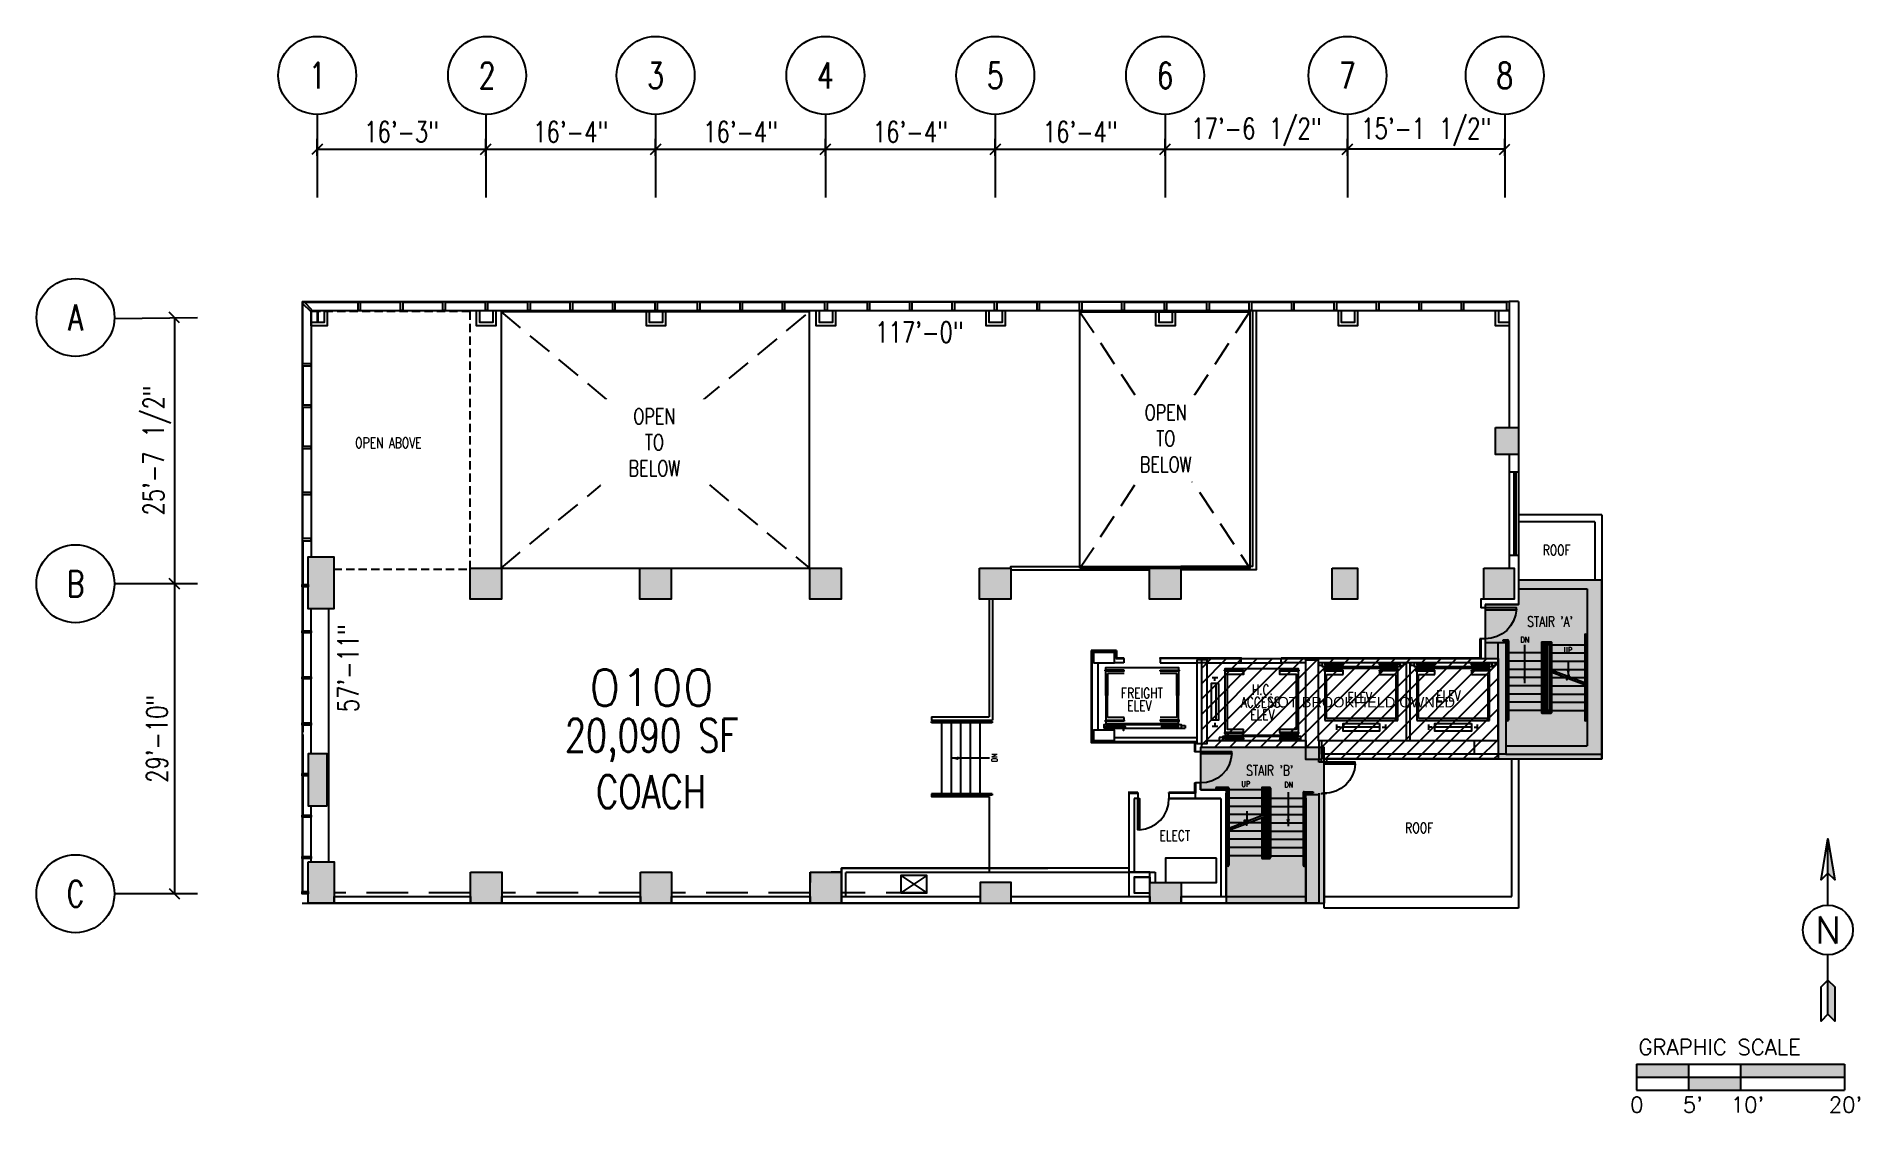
# Model space of a CAD drawing. Header units: inches. Extents: x -305 to 1799, y -245 to 997.
import ezdxf
from ezdxf.enums import TextEntityAlignment as Align

# ---------------------------------------------------------------- set-up
doc = ezdxf.new("R2010")
doc.units = ezdxf.units.IN
doc.header["$LTSCALE"] = 192
doc.header["$MEASUREMENT"] = 0
doc.linetypes.add('DASHED', pattern=[0.75, 0.5, -0.25])
doc.linetypes.add('HIDDEN', pattern=[0.375, 0.25, -0.125])
doc.layers.get('0').update_dxf_attribs({"linetype": 'CONTINUOUS'})
doc.layers.get('DEFPOINTS').update_dxf_attribs({"linetype": 'CONTINUOUS'})
for name, color, linetype in [('ARCH-DOORS-EXTERIOR', 7, 'CONTINUOUS'), ('ARCH-DOORS-INTERIOR', 7, 'CONTINUOUS'), ('ARCH-FEATURES', 2, 'CONTINUOUS'), ('ARCH-OPENINGS-ABOVE', 1, 'DASHED'), ('ARCH-OPENINGS-BELOW', 1, 'CONTINUOUS'), ('ARCH-WALLS-EXTERIOR', 5, 'CONTINUOUS'), ('ARCH-WALLS-INTERIOR', 1, 'CONTINUOUS'), ('DIMENSIONS-STRUCTURAL-GRID', 9, 'CONTINUOUS'), ('DIMENSIONS-TENANT', 7, 'CONTINUOUS'), ('FM-SPNO', 3, 'CONTINUOUS'), ('FM-TENANT-SF', 6, 'CONTINUOUS'), ('FM-TEXT-TENANT', 6, 'CONTINUOUS'), ('STRUCTURAL-COLUMNS', 3, 'CONTINUOUS'), ('STRUCTURAL-GRID-TAGS', 8, 'CONTINUOUS'), ('TEXT-GENERAL', 2, 'CONTINUOUS'), ('UTILITIES-HVAC', 7, 'CONTINUOUS')]:
    doc.layers.add(name, color=color, linetype=linetype)
doc.layers.add('COMMON AREA FILL', color=7, linetype='CONTINUOUS', true_color=0xdedede)
doc.styles.add('BLDTX', font='arial.ttf', dxfattribs={"height": 25})
doc.styles.add('DIM', font='simplex.shx', dxfattribs={"width": 0.75})
doc.styles.add('FMSTXT', font='SIMPLEX.shx', dxfattribs={"width": 0.75})
doc.styles.add('GENTEXT', font='simplex.shx', dxfattribs={"width": 0.75, "height": 0.09375})
doc.styles.add('SIMPLEX', font='SIMPLEX.shx', dxfattribs={"width": 0.75})
doc.styles.get("Standard").update_dxf_attribs({"font": 'txt.shx', "width": 0.75})
doc.styles.add('TT_TIMES1', font='simplex.shx', dxfattribs={"width": 0.75})
doc.dimstyles.new('LOD-EX-GRID (with ticks)', dxfattribs={"dimscale": 0, "dimtxt": 36, "dimasz": 12, "dimexe": 12, "dimexo": 12, "dimgap": 8, "dimtad": 1, "dimdec": 0, "dimrnd": 0.0625, "dimzin": 3, "dimdsep": 46, "dimlunit": 4, "dimtxsty": 'Standard', "dimblk1": 'OBLIQUE', "dimblk2": 'OBLIQUE', "dimsah": 1, "dimcen": 0, "dimclrt": 256, "dimadec": 0, "dimazin": 0, "dimtfac": 6, "dimtdec": 0, "dimtofl": 0, "dimtmove": 1, "dimatfit": 3, "dimldrblk": 'OBLIQUE', "dimfxl": 1, "dimfrac": 2, "dimtolj": 1, "dimtzin": 3, "dimarcsym": 0})
doc.dimstyles.new('LP-SP-MP (without ticks)', dxfattribs={"dimscale": 0, "dimtxt": 24, "dimasz": 12, "dimexe": 8, "dimexo": 8, "dimgap": 8, "dimtad": 1, "dimdec": 0, "dimrnd": 0.0625, "dimzin": 3, "dimdsep": 46, "dimlunit": 4, "dimtxsty": 'Standard', "dimblk1": 'OBLIQUE', "dimblk2": 'OBLIQUE', "dimsah": 1, "dimcen": 0.5, "dimse1": 1, "dimse2": 1, "dimsd1": 1, "dimsd2": 1, "dimclrt": 256, "dimadec": 0, "dimazin": 0, "dimtfac": 6, "dimtdec": 0, "dimtofl": 0, "dimtmove": 0, "dimatfit": 3, "dimldrblk": 'OBLIQUE', "dimfxl": 1, "dimfrac": 2, "dimtolj": 1, "dimtzin": 3, "dimarcsym": 0})

msp = doc.modelspace()

# ---------------------------------------------------------------- texts
at = {"insert": (1223.47, 234.59), "char_height": 12, "attachment_point": 2, "style": 'BLDTX'}
msp.add_mtext_dynamic_manual_height_columns('NOT BROOKFIELD OWNED', width=285.078, gutter_width=140, heights=[0], dxfattribs=at)
at = {"layer": 'ARCH-FEATURES', "char_height": 6.5, "attachment_point": 1, "style": 'DIM'}
for s, insert, width in [('DN', (1407.54, 303.84), 28.5881), ('UP', (1457.23, 291.98), 35.7348), ('UP', (1085.51, 137.31), 40.168), ('DN', (1135.03, 136.38), 31.4481)]:
    msp.add_mtext(s, dxfattribs=dict(at, insert=insert, width=width))
at = {"layer": 'ARCH-FEATURES', "insert": (797.24, 159.52), "char_height": 6.5, "width": 23.6225, "attachment_point": 1, "rotation": 90, "style": 'DIM'}
msp.add_mtext('DN', dxfattribs=at)
at = {"layer": 'DEFPOINTS', "char_height": 12, "attachment_point": 5, "line_spacing_factor": 0.722892, "style": 'GENTEXT'}
for s, insert in [('H.C. \\PACCESS.\\PELEV', (1109.66, 228.49)), (' ELEV', (1218.92, 234.21)), (' ELEV', (1321.24, 236.2))]:
    msp.add_mtext(s, dxfattribs=dict(at, insert=insert))
at = {"layer": 'FM-SPNO'}
msp.add_text('0100', height=42, dxfattribs=at).set_placement((404.75, 245.42), align=Align.MIDDLE_CENTER)
at = {"layer": 'FM-TENANT-SF', "insert": (404.75, 159.81), "char_height": 38, "width": 503.8225, "attachment_point": 8, "style": 'FMSTXT'}
msp.add_mtext('20,090 SF', dxfattribs=at)
at = {"layer": 'FM-TEXT-TENANT', "insert": (404.21, 144.1), "char_height": 38, "width": 502.7472, "attachment_point": 2, "style": 'FMSTXT'}
msp.add_mtext('COACH', dxfattribs=at)
at = {"layer": 'TEXT-GENERAL', "char_height": 12, "attachment_point": 5, "line_spacing_factor": 0.722892, "style": 'GENTEXT'}
for s, insert in [('OPEN ABOVE', (100.98, 528.06)), ('ROOF', (1449.33, 404.15)), ("STAIR 'A'", (1441.59, 321.67)), (' FREIGHT\\PELEV', (967.46, 231.78)), ("STAIR 'B'", (1118, 149.76)), ('ROOF', (1290.58, 83.33))]:
    msp.add_mtext(s, dxfattribs=dict(at, insert=insert))
at = {"layer": 'TEXT-GENERAL', "insert": (990.83, 80.51), "char_height": 12, "width": 79.5379, "attachment_point": 1, "style": 'GENTEXT'}
msp.add_mtext('ELECT', dxfattribs=at)

# ---------------------------------------------------------------- blocks, each defined once
blk = doc.blocks.new('COLNUMC')
at = {"linetype": 'Continuous'}
blk.add_circle((0, 0), 90, dxfattribs=at)
at = {"linetype": 'Continuous', "style": 'DIM', "width": 0.75}
blk.add_attdef('COLUMN', text='', height=60, dxfattribs=at).set_placement((0, 0), align=Align.MIDDLE)
blk = doc.blocks.new('_OBLIQUE')
at = {"color": 0, "linetype": 'ByBlock'}
blk.add_line((-0.5, -0.5), (0.5, 0.5), dxfattribs=at)
blk = doc.blocks.new('*D19')
at = {"layer": 'DEFPOINTS', "color": 0, "transparency": 16777216}
for p in [(-146, 672.8), (-146, 365.3), (-146, 365.3)]:
    blk.add_point(p, dxfattribs=at)
at = {"layer": 'DIMENSIONS-STRUCTURAL-GRID', "color": 0, "lineweight": -2, "transparency": 16777216}
blk.add_line((-146, 672.8), (-146, 365.3), dxfattribs=at)
at = {"layer": 'DIMENSIONS-STRUCTURAL-GRID', "color": 0, "lineweight": -2, "transparency": 16777216, "xscale": 12, "yscale": 12, "zscale": 12}
for p, rotation in [((-146, 672.8), 90), ((-146, 365.3), 270)]:
    blk.add_blockref('_OBLIQUE', p, dxfattribs=dict(at, rotation=rotation))
at = {"layer": 'DIMENSIONS-STRUCTURAL-GRID', "transparency": 16777216, "insert": (-166, 519.1), "char_height": 24, "attachment_point": 5, "rotation": 90}
blk.add_mtext('\\A1;25\'-7 1/2"', dxfattribs=at)
blk = doc.blocks.new('*D20')
at = {"layer": 'DEFPOINTS', "color": 0, "transparency": 16777216}
for p in [(-146, 365.3), (-146, 7.3), (-146, 7.3)]:
    blk.add_point(p, dxfattribs=at)
at = {"layer": 'DIMENSIONS-STRUCTURAL-GRID', "color": 0, "lineweight": -2, "transparency": 16777216}
blk.add_line((-146, 365.3), (-146, 7.3), dxfattribs=at)
at = {"layer": 'DIMENSIONS-STRUCTURAL-GRID', "color": 0, "lineweight": -2, "transparency": 16777216, "xscale": 12, "yscale": 12, "zscale": 12}
for p, rotation in [((-146, 365.3), 90), ((-146, 7.3), 270)]:
    blk.add_blockref('_OBLIQUE', p, dxfattribs=dict(at, rotation=rotation))
at = {"layer": 'DIMENSIONS-STRUCTURAL-GRID', "transparency": 16777216, "insert": (-166, 186.3), "char_height": 24, "attachment_point": 5, "rotation": 90}
blk.add_mtext('\\A1;29\'-10"', dxfattribs=at)
blk = doc.blocks.new('*D21')
at = {"layer": 'DEFPOINTS', "color": 0, "transparency": 16777216}
for p in [(213.3, 867.1), (409.3, 867.1), (409.3, 847.5)]:
    blk.add_point(p, dxfattribs=at)
at = {"layer": 'DIMENSIONS-STRUCTURAL-GRID', "color": 0, "lineweight": -2, "transparency": 16777216}
for p, q in [((213.3, 867.1), (409.3, 867.1)), ((409.3, 859.5), (409.3, 879.1))]:
    blk.add_line(p, q, dxfattribs=at)
at = {"layer": 'DIMENSIONS-STRUCTURAL-GRID', "color": 0, "lineweight": -2, "transparency": 16777216, "xscale": 12, "yscale": 12, "zscale": 12, "rotation": 180}
blk.add_blockref('_OBLIQUE', (213.3, 867.1), dxfattribs=at)
at = {"layer": 'DIMENSIONS-STRUCTURAL-GRID', "color": 0, "lineweight": -2, "transparency": 16777216, "xscale": 12, "yscale": 12, "zscale": 12}
blk.add_blockref('_OBLIQUE', (409.3, 867.1), dxfattribs=at)
at = {"layer": 'DIMENSIONS-STRUCTURAL-GRID', "transparency": 16777216, "insert": (311.3, 887.1), "char_height": 24, "attachment_point": 5}
blk.add_mtext('\\A1;16\'-4"', dxfattribs=at)
blk = doc.blocks.new('*D22')
at = {"layer": 'DEFPOINTS', "color": 0, "transparency": 16777216}
for p in [(409.3, 867.1), (605.3, 867.1), (605.3, 847.5)]:
    blk.add_point(p, dxfattribs=at)
at = {"layer": 'DIMENSIONS-STRUCTURAL-GRID', "color": 0, "lineweight": -2, "transparency": 16777216}
for p, q in [((409.3, 867.1), (605.3, 867.1)), ((605.3, 859.5), (605.3, 879.1))]:
    blk.add_line(p, q, dxfattribs=at)
at = {"layer": 'DIMENSIONS-STRUCTURAL-GRID', "color": 0, "lineweight": -2, "transparency": 16777216, "xscale": 12, "yscale": 12, "zscale": 12, "rotation": 180}
blk.add_blockref('_OBLIQUE', (409.3, 867.1), dxfattribs=at)
at = {"layer": 'DIMENSIONS-STRUCTURAL-GRID', "color": 0, "lineweight": -2, "transparency": 16777216, "xscale": 12, "yscale": 12, "zscale": 12}
blk.add_blockref('_OBLIQUE', (605.3, 867.1), dxfattribs=at)
at = {"layer": 'DIMENSIONS-STRUCTURAL-GRID', "transparency": 16777216, "insert": (507.3, 887.1), "char_height": 24, "attachment_point": 5}
blk.add_mtext('\\A1;16\'-4"', dxfattribs=at)
blk = doc.blocks.new('*D23')
at = {"layer": 'DEFPOINTS', "color": 0, "transparency": 16777216}
for p in [(605.3, 867.1), (801.3, 867.1), (801.3, 847.5)]:
    blk.add_point(p, dxfattribs=at)
at = {"layer": 'DIMENSIONS-STRUCTURAL-GRID', "color": 0, "lineweight": -2, "transparency": 16777216}
for p, q in [((605.3, 867.1), (801.3, 867.1)), ((801.3, 859.5), (801.3, 879.1))]:
    blk.add_line(p, q, dxfattribs=at)
at = {"layer": 'DIMENSIONS-STRUCTURAL-GRID', "color": 0, "lineweight": -2, "transparency": 16777216, "xscale": 12, "yscale": 12, "zscale": 12, "rotation": 180}
blk.add_blockref('_OBLIQUE', (605.3, 867.1), dxfattribs=at)
at = {"layer": 'DIMENSIONS-STRUCTURAL-GRID', "color": 0, "lineweight": -2, "transparency": 16777216, "xscale": 12, "yscale": 12, "zscale": 12}
blk.add_blockref('_OBLIQUE', (801.3, 867.1), dxfattribs=at)
at = {"layer": 'DIMENSIONS-STRUCTURAL-GRID', "transparency": 16777216, "insert": (703.3, 887.1), "char_height": 24, "attachment_point": 5}
blk.add_mtext('\\A1;16\'-4"', dxfattribs=at)
blk = doc.blocks.new('*D24')
at = {"layer": 'DEFPOINTS', "color": 0, "transparency": 16777216}
for p in [(801.3, 867.1), (997.3, 867.1), (997.3, 847.5)]:
    blk.add_point(p, dxfattribs=at)
at = {"layer": 'DIMENSIONS-STRUCTURAL-GRID', "color": 0, "lineweight": -2, "transparency": 16777216}
for p, q in [((801.3, 867.1), (997.3, 867.1)), ((997.3, 859.5), (997.3, 879.1))]:
    blk.add_line(p, q, dxfattribs=at)
at = {"layer": 'DIMENSIONS-STRUCTURAL-GRID', "color": 0, "lineweight": -2, "transparency": 16777216, "xscale": 12, "yscale": 12, "zscale": 12, "rotation": 180}
blk.add_blockref('_OBLIQUE', (801.3, 867.1), dxfattribs=at)
at = {"layer": 'DIMENSIONS-STRUCTURAL-GRID', "color": 0, "lineweight": -2, "transparency": 16777216, "xscale": 12, "yscale": 12, "zscale": 12}
blk.add_blockref('_OBLIQUE', (997.3, 867.1), dxfattribs=at)
at = {"layer": 'DIMENSIONS-STRUCTURAL-GRID', "transparency": 16777216, "insert": (899.3, 887.1), "char_height": 24, "attachment_point": 5}
blk.add_mtext('\\A1;16\'-4"', dxfattribs=at)
blk = doc.blocks.new('*D25')
at = {"layer": 'DEFPOINTS', "color": 0, "transparency": 16777216}
for p in [(997.3, 867.1), (1207.8, 867.1), (1207.8, 847.5)]:
    blk.add_point(p, dxfattribs=at)
at = {"layer": 'DIMENSIONS-STRUCTURAL-GRID', "color": 0, "lineweight": -2, "transparency": 16777216}
for p, q in [((997.3, 867.1), (1207.8, 867.1)), ((1207.8, 859.5), (1207.8, 879.1))]:
    blk.add_line(p, q, dxfattribs=at)
at = {"layer": 'DIMENSIONS-STRUCTURAL-GRID', "color": 0, "lineweight": -2, "transparency": 16777216, "xscale": 12, "yscale": 12, "zscale": 12, "rotation": 180}
blk.add_blockref('_OBLIQUE', (997.3, 867.1), dxfattribs=at)
at = {"layer": 'DIMENSIONS-STRUCTURAL-GRID', "color": 0, "lineweight": -2, "transparency": 16777216, "xscale": 12, "yscale": 12, "zscale": 12}
blk.add_blockref('_OBLIQUE', (1207.8, 867.1), dxfattribs=at)
at = {"layer": 'DIMENSIONS-STRUCTURAL-GRID', "transparency": 16777216, "insert": (1102.6, 887.1), "char_height": 24, "attachment_point": 5}
blk.add_mtext('\\A1;17\'-6 1/2"', dxfattribs=at)
blk = doc.blocks.new('*D26')
at = {"layer": 'DEFPOINTS', "color": 0, "transparency": 16777216}
for p in [(213.3, 867.1), (18.8, 847.5), (213.3, 847.5)]:
    blk.add_point(p, dxfattribs=at)
at = {"layer": 'DIMENSIONS-STRUCTURAL-GRID', "color": 0, "lineweight": -2, "transparency": 16777216}
for p, q in [((18.8, 859.5), (18.8, 879.1)), ((18.8, 867.1), (213.3, 867.1)), ((213.3, 859.5), (213.3, 879.1))]:
    blk.add_line(p, q, dxfattribs=at)
at = {"layer": 'DIMENSIONS-STRUCTURAL-GRID', "color": 0, "lineweight": -2, "transparency": 16777216, "xscale": 12, "yscale": 12, "zscale": 12, "rotation": 180}
blk.add_blockref('_OBLIQUE', (18.8, 867.1), dxfattribs=at)
at = {"layer": 'DIMENSIONS-STRUCTURAL-GRID', "color": 0, "lineweight": -2, "transparency": 16777216, "xscale": 12, "yscale": 12, "zscale": 12}
blk.add_blockref('_OBLIQUE', (213.3, 867.1), dxfattribs=at)
at = {"layer": 'DIMENSIONS-STRUCTURAL-GRID', "transparency": 16777216, "insert": (116.1, 887.1), "char_height": 24, "attachment_point": 5}
blk.add_mtext('\\A1;16\'-3"', dxfattribs=at)
blk = doc.blocks.new('*D27')
at = {"layer": 'DEFPOINTS', "color": 0, "transparency": 16777216}
for p in [(1207.8, 867.1), (1207.8, 847.5), (1389.3, 847.5)]:
    blk.add_point(p, dxfattribs=at)
at = {"layer": 'DIMENSIONS-STRUCTURAL-GRID', "color": 0, "lineweight": -2, "transparency": 16777216}
for p, q in [((1207.8, 859.5), (1207.8, 879.1)), ((1389.3, 867.1), (1207.8, 867.1)), ((1389.3, 859.5), (1389.3, 879.1))]:
    blk.add_line(p, q, dxfattribs=at)
at = {"layer": 'DIMENSIONS-STRUCTURAL-GRID', "color": 0, "lineweight": -2, "transparency": 16777216, "xscale": 12, "yscale": 12, "zscale": 12, "rotation": 180}
blk.add_blockref('_OBLIQUE', (1207.8, 867.1), dxfattribs=at)
at = {"layer": 'DIMENSIONS-STRUCTURAL-GRID', "color": 0, "lineweight": -2, "transparency": 16777216, "xscale": 12, "yscale": 12, "zscale": 12}
blk.add_blockref('_OBLIQUE', (1389.3, 867.1), dxfattribs=at)
at = {"layer": 'DIMENSIONS-STRUCTURAL-GRID', "transparency": 16777216, "insert": (1298.6, 887.1), "char_height": 24, "attachment_point": 5}
blk.add_mtext('\\A1;15\'-1 1/2"', dxfattribs=at)
blk = doc.blocks.new('*D28')
at = {"layer": 'DEFPOINTS', "color": 0, "transparency": 16777216}
for p in [(1.3, 635.8), (1.3, 616.9), (1405.3, 603)]:
    blk.add_point(p, dxfattribs=at)
at = {"layer": 'DIMENSIONS-TENANT', "transparency": 16777216, "insert": (713.7, 655.8), "char_height": 24, "attachment_point": 5}
blk.add_mtext('\\A1;117\'-0"', dxfattribs=at)
blk = doc.blocks.new('*D29')
at = {"layer": 'DEFPOINTS', "color": 0, "transparency": 16777216}
for p in [(131.9, 691.3), (74.6, -3.7), (131.9, -3.7)]:
    blk.add_point(p, dxfattribs=at)
at = {"layer": 'DIMENSIONS-TENANT', "transparency": 16777216, "insert": (54.6, 267.8), "char_height": 24, "attachment_point": 5, "rotation": 90}
blk.add_mtext('\\A1;57\'-11"', dxfattribs=at)
blk = doc.blocks.new('*U16')
for points in [[(60, 30), (0, 30), (0, 15), (60, 15)], [(240, 30), (120, 30), (120, 15), (240, 15)], [(120, 15), (60, 15), (60, 0), (120, 0)]]:
    blk.add_hatch(color=256).paths.add_polyline_path(points)
for p, q in [((0, 30), (240, 30)), ((0, 30), (0, 0)), ((60, 30), (60, 0)), ((120, 30), (120, 0)), ((240, 30), (240, 0)), ((0, 15), (240, 15)), ((0, 0), (240, 0))]:
    blk.add_line(p, q)
at = {"style": 'SIMPLEX'}
blk.add_text('GRAPHIC SCALE', height=18, dxfattribs=at).set_placement((2.3, 40.7))
for s, p in [('0', (0.4, -25.9)), ("5'", (65, -25.9)), ("10'", (128.1, -25.9)), ("20'", (241.1, -25.9))]:
    blk.add_text(s, height=18, rotation=0.0031, dxfattribs=at).set_placement(p, align=Align.CENTER)
blk = doc.blocks.new('*U18')
at = {"linetype": 'Continuous'}
for points in [[(0, 365), (44, 321), (0, 584)], [(0, -321), (0, -541), (44, -584), (44, -365)]]:
    blk.add_hatch(color=256, dxfattribs=at).paths.add_polyline_path(points)
for points in [[(0, 365), (-44, 321), (0, 584), (44, 321), (0, 365)], [(0, 160), (0, 584)], [(0, -541), (0, -160)], [(0, -321), (44, -365), (44, -584), (0, -541), (-44, -584), (-44, -365), (0, -321)]]:
    blk.add_lwpolyline(points, dxfattribs=at)
blk.add_circle((0, 0), 160, dxfattribs=at)
at = {"linetype": 'Continuous', "style": 'SIMPLEX'}
blk.add_text('N', height=173, dxfattribs=at).set_placement((0, 0), align=Align.MIDDLE_CENTER)

# ---------------------------------------------------------------- dimensions: what is measured, and where the dimension line sits
at = {"layer": 'DIMENSIONS-STRUCTURAL-GRID'}
for base, p1, p2, override, picture, middle in [((1207.83, 867.05), (997.33, 867.05), (1207.83, 847.52), {"dimscale": 1, "dimtxt": 24, "dimdec": 1, "dimtmove": 2}, '*D25', (1102.58, 887.05)), ((1207.83, 867.05), (1389.33, 847.52), (1207.83, 847.52), {"dimscale": 1, "dimtxt": 24, "dimdec": 1, "dimtmove": 2}, '*D27', (1298.58, 887.05)), ((213.33436812, 867.05375422), (18.83436812, 847.51975944), (213.33436812, 847.51975944), {"dimscale": 1, "dimtxt": 24, "dimtmove": 2}, '*D26', (116.08436812, 887.05375422)), ((409.33, 867.05), (213.33, 867.05), (409.33, 847.52), {"dimscale": 1, "dimtxt": 24, "dimtmove": 2}, '*D21', (311.33, 887.05)), ((605.33, 867.05), (409.33, 867.05), (605.33, 847.52), {"dimscale": 1, "dimtxt": 24, "dimtmove": 2}, '*D22', (507.33, 887.05)), ((801.33, 867.05), (605.33, 867.05), (801.33, 847.52), {"dimscale": 1, "dimtxt": 24, "dimtmove": 2}, '*D23', (703.33, 887.05)), ((997.33, 867.05), (801.33, 867.05), (997.33, 847.52), {"dimscale": 1, "dimtxt": 24, "dimtmove": 2}, '*D24', (899.33, 887.05))]:
    dim = msp.add_linear_dim(base=base, p1=p1, p2=p2, dimstyle='LOD-EX-GRID (with ticks)', override=override, dxfattribs=at)
    dim.commit()
    dim.dimension.update_dxf_attribs({"geometry": picture, "text_midpoint": middle})
for base, p1, p2, picture, middle in [((-146.04, 365.33), (-146.04, 672.83), (-146.04, 365.33), '*D19', (-166.04, 519.08)), ((-146.04, 7.33), (-146.04, 365.33), (-146.04, 7.33), '*D20', (-166.04, 186.33))]:
    dim = msp.add_linear_dim(base=base, p1=p1, p2=p2, angle=90, dimstyle='LOD-EX-GRID (with ticks)', override={"dimscale": 1, "dimtxt": 24, "dimdec": 1, "dimtmove": 2}, dxfattribs=at)
    dim.commit()
    dim.dimension.update_dxf_attribs({"geometry": picture, "text_midpoint": middle})
at = {"layer": 'DIMENSIONS-TENANT'}
dim = msp.add_linear_dim(base=(74.65, -3.67), p1=(131.91, 691.33), p2=(131.91, -3.67), angle=90, dimstyle='LP-SP-MP (without ticks)', override={"dimscale": 1}, dxfattribs=at)
dim.commit()
dim.dimension.update_dxf_attribs({"geometry": '*D29', "text_midpoint": (74.65, 267.85), "dimtype": 160})
dim = msp.add_linear_dim(base=(1.33, 635.83), p1=(1405.33, 602.98), p2=(1.33, 616.92), dimstyle='LP-SP-MP (without ticks)', override={"dimscale": 1}, dxfattribs=at)
dim.commit()
dim.dimension.update_dxf_attribs({"geometry": '*D28', "text_midpoint": (713.66, 635.83), "dimtype": 160})

# ---------------------------------------------------------------- hatches: boundary and pattern name
at = {"true_color": 0x969696}
h = msp.add_hatch(dxfattribs=at)
h.set_pattern_fill('ANSI31', color=252, scale=100)
h.set_pattern_definition([(45, (-23787.468, -4.971), (-8.838835, 8.838835), [])])
h.paths.add_polyline_path([(1381.57, 163.08), (1381.57, 278.83), (1039.57, 278.83), (1039.57, 176.33), (1180.57, 176.33), (1180.57, 163.08)])
h.paths.add_polyline_path([(1111.77, 215.83), (1334.78, 215.83), (1334.78, 240.56), (1111.77, 240.56)], flags=24)
at = {"layer": 'COMMON AREA FILL'}
h = msp.add_hatch(color=256, dxfattribs=at)
h.dxf.hatch_style = 1
h.paths.add_polyline_path([(1366.7, 341.33), (1366.7, 278.83), (1381.83, 278.83), (1381.57, 163.08), (1501.33, 163.08), (1501.33, 369.33), (1405.33, 369.33), (1405.33, 341.33)])
h = msp.add_hatch(color=256, dxfattribs=at)
h.dxf.hatch_style = 1
h.paths.add_polyline_path([(1038.33, 127.2), (1067.83, 127.2), (1067.83, -3.67), (1180.83, -3.67), (1180.83, 176.33), (1038.33, 176.33)])
at = {"layer": 'STRUCTURAL-COLUMNS', "true_color": 0x8f8f8f}
h = msp.add_hatch(color=252, dxfattribs=at)
h.dxf.hatch_style = 1
h.paths.add_polyline_path([(1378.83, 545.83), (1405.33, 545.83), (1405.33, 514.64), (1378.83, 514.64)])
h = msp.add_hatch(color=252, dxfattribs=at)
h.dxf.hatch_style = 1
h.paths.add_polyline_path([(8.33, 396.33), (37.83, 396.33), (37.83, 336.33), (8.33, 336.33)])
h = msp.add_hatch(color=252, dxfattribs=at)
h.dxf.hatch_style = 1
h.paths.add_polyline_path([(195.33, 383.33), (231.33, 383.33), (231.33, 347.33), (195.33, 347.33)])
h.paths.add_polyline_path([(391.33, 383.33), (427.33, 383.33), (427.33, 347.33), (391.33, 347.33)])
h.paths.add_polyline_path([(587.33, 383.33), (623.33, 383.33), (623.33, 347.33), (587.33, 347.33)])
h.paths.add_polyline_path([(783.33, 383.33), (819.33, 383.33), (819.33, 347.33), (783.33, 347.33)])
h.paths.add_polyline_path([(979.33, 383.33), (1015.33, 383.33), (1015.33, 347.33), (979.33, 347.33)])
h.paths.add_polyline_path([(1190.33, 383.33), (1219.58, 383.33), (1219.58, 347.33), (1190.33, 347.33)])
h.paths.add_polyline_path([(1365.33, 383.33), (1400.33, 383.33), (1400.33, 347.33), (1365.33, 347.33)])
h = msp.add_hatch(color=252, dxfattribs=at)
h.dxf.hatch_style = 1
h.paths.add_polyline_path([(30.33, 108.83), (30.33, 168.83), (8.33, 168.83), (8.33, 108.83)])
h = msp.add_hatch(color=252, dxfattribs=at)
h.dxf.hatch_style = 1
h.paths.add_polyline_path([(8.33, 44.33), (38.33, 44.33), (38.33, -3.67), (8.33, -3.67)])
h = msp.add_hatch(color=252, dxfattribs=at)
h.dxf.hatch_style = 1
h.paths.add_polyline_path([(195.83, 32.33), (231.83, 32.33), (231.83, -3.67), (195.83, -3.67)])
h = msp.add_hatch(color=252, dxfattribs=at)
h.dxf.hatch_style = 1
h.paths.add_polyline_path([(391.83, 32.33), (427.83, 32.33), (427.83, -3.67), (391.83, -3.67)])
h = msp.add_hatch(color=252, dxfattribs=at)
h.dxf.hatch_style = 1
h.paths.add_polyline_path([(587.83, 32.33), (623.83, 32.33), (623.83, -3.67), (587.83, -3.67)])
h = msp.add_hatch(color=252, dxfattribs=at)
h.dxf.hatch_style = 1
h.paths.add_polyline_path([(819.83, -3.67), (819.83, 20.33), (783.83, 20.33), (783.83, -3.67)])
h = msp.add_hatch(color=252, dxfattribs=at)
h.dxf.hatch_style = 1
h.paths.add_polyline_path([(979.83, 20.33), (1015.83, 20.33), (1015.83, -3.67), (979.83, -3.67)])

# ---------------------------------------------------------------- linework, layer by layer
msp.add_lwpolyline([(1381.57, 278.83), (1381.57, 163.08), (1180.57, 163.08), (1180.57, 176.33), (1039.57, 176.33), (1039.57, 278.83)], close=True)
at = {"layer": 'ARCH-DOORS-EXTERIOR'}
for points in [[(1180.83, 159.33, 0), (1180.83, 157.33, 0), (1216.83, 157.33, 0), (1216.83, 159.33, 0), (1180.83, 159.33, 0)], [(1216.83, 157.33, 0), (1215.89, 150.56, 0), (1213.66, 144.09, 0), (1210.24, 138.18, 0), (1205.74, 133.02, 0), (1200.34, 128.83, 0), (1194.23, 125.75, 0), (1187.65, 123.89, 0), (1180.83, 123.33, 0)]]:
    msp.add_polyline3d(points, dxfattribs=at)
at = {"layer": 'ARCH-DOORS-INTERIOR'}
for points in [[(1366.7, 337.33, 0), (1366.7, 335.33, 0), (1402.7, 335.33, 0), (1402.7, 337.33, 0), (1366.7, 337.33, 0)], [(1402.7, 335.83, 0), (1401.76, 329.06, 0), (1399.53, 322.59, 0), (1396.1, 316.68, 0), (1391.61, 311.52, 0), (1386.21, 307.33, 0), (1380.1, 304.25, 0), (1373.52, 302.39, 0), (1366.7, 301.83, 0)], [(1038.33, 171.33, 0), (1038.33, 169.33, 0), (1074.33, 169.33, 0), (1074.33, 171.33, 0), (1038.33, 171.33, 0)], [(1038.33, 171.33, 0), (1038.33, 169.33, 0), (1074.33, 169.33, 0), (1074.33, 171.33, 0), (1038.33, 171.33, 0)], [(1074.33, 169.33, 0), (1073.39, 162.56, 0), (1071.16, 156.09, 0), (1067.74, 150.18, 0), (1063.24, 145.02, 0), (1057.84, 140.83, 0), (1051.73, 137.75, 0), (1045.15, 135.89, 0), (1038.33, 135.33, 0)], [(1074.33, 169.33, 0), (1073.39, 162.56, 0), (1071.16, 156.09, 0), (1067.74, 150.18, 0), (1063.24, 145.02, 0), (1057.84, 140.83, 0), (1051.73, 137.75, 0), (1045.15, 135.89, 0), (1038.33, 135.33, 0)], [(965.83, 117.33, 0), (967.83, 117.33, 0), (967.83, 81.33, 0), (965.83, 81.33, 0), (965.83, 117.33, 0)], [(967.83, 81.33, 0), (974.61, 82.28, 0), (981.07, 84.51, 0), (986.99, 87.93, 0), (992.15, 92.43, 0), (996.34, 97.83, 0), (999.42, 103.93, 0), (1001.28, 110.52, 0), (1001.83, 117.33, 0)]]:
    msp.add_polyline3d(points, dxfattribs=at)
at = {"layer": 'ARCH-FEATURES'}
for p, q in [((2.33, 688.57), (10.95, 679.95)), ((12.72, 681.72), (4.1, 690.33)), ((10.95, 679.95), (12.72, 681.72)), ((1394.33, 514.64), (1394.33, 493.98)), ((1405.33, 514.64), (1405.33, 493.98)), ((1405.33, 493.98), (1394.33, 493.98)), ((1394.33, 493.98), (1394.33, 397.98)), ((1400.33, 397.98), (1400.33, 493.98)), ((1402.33, 397.98), (1402.33, 493.98)), ((1405.33, 493.98), (1405.33, 397.98)), ((1405.33, 397.98), (1394.33, 397.98)), ((1394.33, 397.98), (1394.33, 383.33)), ((1405.33, 397.98), (1405.33, 370.08)), ((1387.58, 300.49), (1392.58, 300.49)), ((1387.58, 298.99), (1387.58, 300.49)), ((1387.58, 300.49), (1392.58, 300.49)), ((1387.58, 298.99), (1387.58, 300.49)), ((1387.58, 298.99), (1392.08, 298.99)), ((1387.58, 298.99), (1392.08, 298.99)), ((1392.08, 298.99), (1392.08, 208.46)), ((1392.08, 298.99), (1392.08, 208.46)), ((1393.58, 299.49), (1393.58, 207.96)), ((1393.58, 299.49), (1393.58, 207.96)), ((1412.12, 294.81), (1412.12, 250.43)), ((1412.12, 294.81), (1412.12, 250.43)), ((1434.58, 294.96), (1434.58, 218.96)), ((1440.58, 294.96), (1434.58, 294.96)), ((1440.58, 294.96), (1442.08, 294.96)), ((1440.58, 294.96), (1440.58, 218.96)), ((1443.58, 294.96), (1481.58, 294.96)), ((1481.58, 305.96), (1481.58, 250.95)), ((1482.58, 306.96), (1484.58, 306.96)), ((1483.08, 305.46), (1483.08, 250.38)), ((1483.08, 305.46), (1484.58, 305.46)), ((1483.08, 294.96), (1484.58, 294.96)), ((1174.77, 270.83), (1174.77, 273.83)), ((1272.77, 270.83), (1272.77, 273.83)), ((1280.82, 270.83), (1280.82, 273.83)), ((1378.82, 270.83), (1378.82, 273.83)), ((1392.08, 285.46), (1390.58, 285.46)), ((1392.08, 285.46), (1390.58, 285.46)), ((1392.08, 275.96), (1390.58, 275.96)), ((1392.08, 275.96), (1390.58, 275.96)), ((1431.58, 285.46), (1393.58, 285.46)), ((1431.58, 275.96), (1393.58, 275.96)), ((1434.58, 285.46), (1433.08, 285.46)), ((1434.58, 275.96), (1433.08, 275.96)), ((1440.58, 285.46), (1442.08, 285.46)), ((1440.58, 275.96), (1442.08, 275.96)), ((1443.58, 285.46), (1481.58, 285.46)), ((1443.58, 275.96), (1481.58, 275.96)), ((1462.58, 274.84), (1462.58, 258.42)), ((1483.08, 285.46), (1484.58, 285.46)), ((1483.08, 275.96), (1484.58, 275.96)), ((929.01, 236.16), (929.01, 264.58)), ((929.01, 264.58), (949.95, 264.58)), ((931.01, 261.58), (931.01, 236.16)), ((949.95, 261.58), (931.01, 261.58)), ((991.83, 264.58), (1012.77, 264.58)), ((1010.78, 261.58), (991.83, 261.58)), ((1010.78, 236.16), (1010.78, 261.58)), ((1012.77, 264.58), (1012.77, 236.16)), ((1051.76, 257.23), (1058.03, 257.23)), ((1054.89, 253.12), (1054.89, 257.23)), ((1178.77, 270.83), (1174.77, 270.83)), ((1181.77, 264.58), (1181.77, 207.58)), ((1202.77, 264.58), (1181.77, 264.58)), ((1183.77, 209.58), (1183.77, 260.58)), ((1183.77, 260.58), (1202.77, 260.58)), ((1202.77, 260.58), (1202.77, 264.58)), ((1265.77, 264.58), (1244.77, 264.58)), ((1244.77, 264.58), (1244.77, 260.58)), ((1244.77, 260.58), (1263.77, 260.58)), ((1263.77, 260.58), (1263.77, 209.58)), ((1265.77, 207.58), (1265.77, 264.58)), ((1268.77, 270.83), (1272.77, 270.83)), ((1284.82, 270.83), (1280.82, 270.83)), ((1287.82, 264.58), (1287.82, 207.58)), ((1308.82, 264.58), (1287.82, 264.58)), ((1289.82, 209.58), (1289.82, 260.58)), ((1289.82, 260.58), (1308.82, 260.58)), ((1308.82, 260.58), (1308.82, 264.58)), ((1371.82, 264.58), (1350.82, 264.58)), ((1350.82, 264.58), (1350.82, 260.58)), ((1350.82, 260.58), (1369.82, 260.58)), ((1369.82, 260.58), (1369.82, 209.58)), ((1371.82, 207.58), (1371.82, 264.58)), ((1374.82, 270.83), (1378.82, 270.83)), ((1392.08, 266.46), (1390.58, 266.46)), ((1392.08, 266.46), (1390.58, 266.46)), ((1392.08, 256.96), (1390.58, 256.96)), ((1392.08, 256.96), (1390.58, 256.96)), ((1431.58, 266.46), (1393.58, 266.46)), ((1431.58, 256.96), (1393.58, 256.96)), ((1434.58, 266.46), (1433.08, 266.46)), ((1434.58, 256.96), (1433.08, 256.96)), ((1440.58, 266.46), (1442.08, 266.46)), ((1440.58, 256.96), (1442.08, 256.96)), ((1443.58, 266.46), (1481.58, 266.46)), ((1443.58, 256.96), (1459.44, 256.96)), ((1465.69, 256.96), (1481.58, 256.96)), ((1483.08, 266.46), (1484.58, 266.46)), ((1483.08, 256.96), (1484.58, 256.96)), ((929.01, 236.16), (929.01, 207.74)), ((931.01, 210.73), (931.01, 236.16)), ((1010.78, 236.16), (1010.78, 210.73)), ((1012.77, 207.74), (1012.77, 236.16)), ((1055.97, 249.4), (1055.97, 208.77)), ((1392.08, 247.46), (1390.58, 247.46)), ((1392.08, 247.46), (1390.58, 247.46)), ((1392.08, 237.96), (1390.58, 237.96)), ((1392.08, 237.96), (1390.58, 237.96)), ((1431.58, 247.46), (1393.58, 247.46)), ((1431.58, 237.96), (1393.58, 237.96)), ((1434.58, 247.46), (1433.08, 247.46)), ((1434.58, 237.96), (1433.08, 237.96)), ((1440.58, 247.46), (1442.08, 247.46)), ((1440.58, 237.96), (1442.08, 237.96)), ((1443.58, 247.46), (1481.58, 247.46)), ((1443.58, 237.96), (1481.58, 237.96)), ((1481.58, 248.58), (1481.58, 207.96)), ((1483.08, 248.01), (1483.08, 208.46)), ((1483.08, 247.46), (1484.58, 247.46)), ((1483.08, 237.96), (1484.58, 237.96)), ((949.95, 210.73), (931.01, 210.73)), ((949.95, 207.74), (949.95, 210.73)), ((1010.78, 210.73), (991.83, 210.73)), ((1392.08, 228.46), (1390.58, 228.46)), ((1392.08, 228.46), (1390.58, 228.46)), ((1392.08, 218.96), (1390.58, 218.96)), ((1392.08, 218.96), (1390.58, 218.96)), ((1431.58, 228.46), (1393.58, 228.46)), ((1431.58, 218.96), (1393.58, 218.96)), ((1434.58, 228.46), (1433.08, 228.46)), ((1434.58, 218.96), (1433.08, 218.96)), ((1440.58, 218.96), (1434.58, 218.96)), ((1440.58, 228.46), (1442.08, 228.46)), ((1440.58, 218.96), (1442.08, 218.96)), ((1443.58, 228.46), (1481.58, 228.46)), ((1443.58, 218.96), (1481.58, 218.96)), ((1483.08, 228.46), (1484.58, 228.46)), ((1483.08, 218.96), (1484.58, 218.96)), ((797.79, 206.27), (727.79, 206.27)), ((727.79, 204.77), (727.79, 206.27)), ((797.79, 204.77), (727.79, 204.77)), ((739.79, 119.77), (739.79, 207.77)), ((750.79, 119.77), (750.79, 207.77)), ((761.79, 119.77), (761.79, 207.77)), ((772.79, 119.77), (772.79, 207.77)), ((783.79, 119.77), (783.79, 207.77)), ((797.79, 206.27), (797.79, 204.77)), ((926.66, 198.51), (1020.4, 198.51)), ((929.01, 207.74), (949.95, 207.74)), ((991.83, 207.74), (1012.77, 207.74)), ((1016.41, 201.5), (1020.4, 201.5)), ((1020.4, 201.5), (1020.4, 198.51)), ((1051.76, 200.78), (1058.03, 200.78)), ((1054.89, 204.88), (1054.89, 200.78)), ((1087.83, 193.58), (1087.83, 197.58)), ((1181.77, 207.58), (1265.77, 207.58)), ((1263.77, 209.58), (1183.77, 209.58)), ((1195.54, 196.43), (1195.54, 202.7)), ((1199.65, 199.57), (1195.54, 199.57)), ((1244.16, 199.51), (1203.53, 199.51)), ((1247.89, 199.57), (1252, 199.57)), ((1252, 196.43), (1252, 202.7)), ((1287.82, 207.58), (1371.82, 207.58)), ((1369.82, 209.58), (1289.82, 209.58)), ((1301.59, 196.43), (1301.59, 202.7)), ((1305.7, 199.57), (1301.59, 199.57)), ((1350.22, 199.51), (1309.58, 199.51)), ((1353.94, 199.57), (1358.05, 199.57)), ((1358.05, 196.43), (1358.05, 202.7)), ((1392.08, 208.46), (1390.58, 208.46)), ((1392.08, 208.46), (1390.58, 208.46)), ((1392.58, 206.96), (1390.58, 206.96)), ((1392.58, 206.96), (1390.58, 206.96)), ((1484.58, 206.96), (1482.58, 206.96)), ((1484.58, 208.46), (1483.08, 208.46)), ((1063.83, 187.87), (1059.83, 187.87)), ((1059.83, 187.87), (1059.83, 184.87)), ((794.79, 163.77), (750.79, 163.77)), ((1055.83, 130.2), (1055.83, 128.64)), ((1069.83, 130.2), (1055.83, 130.2)), ((1055.83, 130.2), (1055.83, 128.64)), ((1069.83, 130.2), (1055.83, 130.2)), ((1069.27, 128.64), (1055.83, 128.64)), ((1069.27, 128.64), (1055.83, 128.64)), ((1069.27, 127.2), (1067.83, 127.2)), ((1069.27, 127.2), (1067.83, 127.2)), ((1069.27, 128.64), (1069.27, 82.6)), ((1070.83, 129.2), (1070.83, 83.19)), ((1108.83, 127.2), (1070.83, 127.2)), ((1108.83, 127.2), (1070.83, 127.2)), ((1108.83, 129.2), (1108.83, 97.57)), ((1108.83, 129.2), (1108.83, 97.57)), ((1117.83, 130.2), (1109.83, 130.2)), ((1117.83, 130.2), (1109.83, 130.2)), ((1117.27, 128.64), (1110.39, 128.64)), ((1110.39, 128.64), (1110.39, 98.16)), ((1117.27, 128.64), (1110.39, 128.64)), ((1110.39, 128.64), (1110.39, 98.16)), ((1111.83, 127.2), (1110.39, 127.2)), ((1111.83, 127.2), (1110.39, 127.2)), ((1115.83, 127.2), (1111.83, 127.2)), ((1115.83, 127.2), (1111.83, 127.2)), ((1111.83, 127.2), (1111.83, 51.2)), ((1115.83, 127.2), (1115.83, 51.2)), ((1117.27, 128.64), (1117.27, 49.76)), ((1118.83, 129.2), (1118.83, 49.2)), ((797.79, 122.77), (727.79, 122.77)), ((727.79, 122.77), (727.79, 121.27)), ((797.79, 121.27), (727.79, 121.27)), ((1069.27, 117.7), (1067.83, 117.7)), ((1069.27, 117.7), (1067.83, 117.7)), ((1069.27, 108.2), (1067.83, 108.2)), ((1069.27, 108.2), (1067.83, 108.2)), ((1108.83, 117.7), (1070.83, 117.7)), ((1108.83, 117.7), (1070.83, 117.7)), ((1108.83, 108.2), (1070.83, 108.2)), ((1108.83, 108.2), (1070.83, 108.2)), ((1111.83, 117.7), (1110.39, 117.7)), ((1111.83, 117.7), (1110.39, 117.7)), ((1111.83, 108.2), (1110.39, 108.2)), ((1111.83, 108.2), (1110.39, 108.2)), ((1115.83, 117.7), (1117.27, 117.7)), ((1115.83, 117.7), (1117.27, 117.7)), ((1115.83, 108.2), (1117.27, 108.2)), ((1115.83, 108.2), (1117.27, 108.2)), ((1118.83, 117.7), (1156.83, 117.7)), ((1118.83, 117.7), (1156.83, 117.7)), ((1118.83, 108.2), (1156.83, 108.2)), ((1118.83, 108.2), (1156.83, 108.2)), ((1139.37, 124.77), (1139.37, 85.2)), ((1156.83, 124.2), (1156.83, 40.2)), ((1157.83, 125.2), (1168.33, 125.2)), ((1157.83, 125.2), (1168.33, 125.2)), ((1158.39, 123.64), (1168.33, 123.64)), ((1158.39, 123.64), (1158.39, 40.76)), ((1158.39, 123.64), (1168.33, 123.64)), ((1158.39, 117.7), (1159.83, 117.7)), ((1158.39, 117.7), (1159.83, 117.7)), ((1158.39, 108.2), (1159.83, 108.2)), ((1158.39, 108.2), (1159.83, 108.2)), ((1168.33, 125.2), (1168.33, 123.64)), ((1168.33, 125.2), (1168.33, 123.64)), ((1069.27, 98.7), (1067.83, 98.7)), ((1069.27, 98.7), (1067.83, 98.7)), ((1069.27, 89.2), (1067.83, 89.2)), ((1069.27, 89.2), (1067.83, 89.2)), ((1108.83, 98.7), (1070.83, 98.7)), ((1108.83, 98.7), (1070.83, 98.7)), ((1086.72, 89.2), (1070.83, 89.2)), ((1086.72, 89.2), (1070.83, 89.2)), ((1091.53, 102.8), (1091.53, 93.07)), ((1091.53, 102.8), (1091.53, 93.07)), ((1108.83, 89.2), (1092.98, 89.2)), ((1108.83, 89.2), (1092.98, 89.2)), ((1108.83, 95.2), (1108.83, 49.2)), ((1111.83, 98.7), (1110.39, 98.7)), ((1111.83, 98.7), (1110.39, 98.7)), ((1110.39, 95.79), (1110.39, 49.76)), ((1111.83, 89.2), (1110.39, 89.2)), ((1111.83, 89.2), (1110.39, 89.2)), ((1115.83, 98.7), (1117.27, 98.7)), ((1115.83, 98.7), (1117.27, 98.7)), ((1115.83, 89.2), (1117.27, 89.2)), ((1115.83, 89.2), (1117.27, 89.2)), ((1118.83, 98.7), (1156.83, 98.7)), ((1118.83, 98.7), (1156.83, 98.7)), ((1118.83, 89.2), (1156.83, 89.2)), ((1118.83, 89.2), (1156.83, 89.2)), ((1158.39, 98.7), (1159.83, 98.7)), ((1158.39, 98.7), (1159.83, 98.7)), ((1158.39, 89.2), (1159.83, 89.2)), ((1158.39, 89.2), (1159.83, 89.2)), ((1069.27, 79.7), (1067.83, 79.7)), ((1069.27, 70.2), (1067.83, 70.2)), ((1069.27, 80.23), (1069.27, 40.76)), ((1070.83, 80.83), (1070.83, 40.2)), ((1108.83, 79.7), (1070.83, 79.7)), ((1108.83, 70.2), (1070.83, 70.2)), ((1111.83, 79.7), (1110.39, 79.7)), ((1111.83, 70.2), (1110.39, 70.2)), ((1115.83, 79.7), (1117.27, 79.7)), ((1115.83, 70.2), (1117.27, 70.2)), ((1118.83, 79.7), (1156.83, 79.7)), ((1118.83, 70.2), (1156.83, 70.2)), ((1158.39, 79.7), (1159.83, 79.7)), ((1069.27, 60.7), (1067.83, 60.7)), ((1069.27, 51.2), (1067.83, 51.2)), ((1108.83, 60.7), (1070.83, 60.7)), ((1108.83, 51.2), (1070.83, 51.2)), ((1109.83, 48.2), (1117.83, 48.2)), ((1111.83, 60.7), (1110.39, 60.7)), ((1111.83, 51.2), (1110.39, 51.2)), ((1110.39, 49.76), (1117.27, 49.76)), ((1111.83, 51.2), (1115.83, 51.2)), ((1115.83, 60.7), (1117.27, 60.7)), ((1115.83, 51.2), (1156.83, 51.2)), ((1118.83, 60.7), (1156.83, 60.7)), ((1158.39, 51.2), (1159.83, 51.2)), ((1069.27, 40.76), (1067.83, 40.76)), ((1069.83, 39.2), (1067.83, 39.2)), ((1157.83, 39.2), (1159.83, 39.2)), ((1158.39, 40.76), (1159.83, 40.76))]:
    msp.add_line(p, q, dxfattribs=at)
for points in [[(1.33, 691.33), (408.49, 691.33)], [(1.33, 691.33), (1.33, 7.33)], [(2.33, 619.42), (2.33, 690.33), (68.48, 690.33)], [(11.83, 680.83), (616.83, 680.83)], [(11.83, 680.83), (11.84, 396.33)], [(30.33, 680.83), (30.33, 663.33), (11.83, 663.33), (11.83, 680.83)], [(66.01, 680.83), (66.01, 691.33), (68.51, 691.33), (68.51, 680.83), (66.01, 680.83)], [(68.51, 690.33), (112.25, 690.33)], [(68.51, 690.33), (114.98, 690.33)], [(114.98, 680.83), (114.98, 691.33), (117.48, 691.33), (117.48, 680.83), (114.98, 680.83)], [(117.48, 690.33), (163.96, 690.33)], [(163.96, 680.83), (163.96, 691.33), (166.46, 691.33), (166.46, 680.83), (163.96, 680.83)], [(166.46, 690.33), (212.89, 690.33)], [(224.83, 680.83), (224.83, 663.33), (202.83, 663.33), (202.83, 680.83)], [(212.89, 680.83), (212.89, 691.33), (215.39, 691.33), (215.39, 680.83), (212.89, 680.83)], [(215.39, 690.33), (261.82, 690.33)], [(261.91, 680.83), (261.91, 691.33), (264.41, 691.33), (264.41, 680.83), (261.91, 680.83)], [(264.32, 690.33), (310.8, 690.33)], [(310.8, 680.83), (310.8, 691.33), (313.3, 691.33), (313.3, 680.83), (310.8, 680.83)], [(313.3, 690.33), (359.77, 690.33)], [(359.87, 680.83), (359.87, 691.33), (362.37, 691.33), (362.37, 680.83), (359.87, 680.83)], [(362.27, 690.33), (408.8, 690.33)], [(420.83, 680.83), (420.83, 663.33), (398.83, 663.33), (398.83, 680.83)], [(406.02, 691.33), (947.63, 691.33)], [(408.8, 680.83), (408.8, 691.33), (411.3, 691.33), (411.3, 680.83), (408.8, 680.83)], [(411.3, 690.33), (457.82, 690.33)], [(457.82, 680.83), (457.82, 691.33), (460.32, 691.33), (460.32, 680.83), (457.82, 680.83)], [(460.32, 690.33), (506.8, 690.33)], [(506.8, 680.83), (506.8, 691.33), (509.3, 691.33), (509.3, 680.83), (506.8, 680.83)], [(509.3, 690.33), (555.77, 690.33)], [(555.77, 680.83), (555.77, 691.33), (558.27, 691.33), (558.27, 680.83), (555.77, 680.83)], [(558.27, 690.33), (604.79, 690.33)], [(616.83, 680.83), (616.83, 663.33), (594.83, 663.33), (594.83, 680.83)], [(604.79, 680.83), (604.79, 691.33), (607.29, 691.33), (607.29, 680.83), (604.79, 680.83)], [(607.29, 690.33), (653.82, 690.33)], [(614.36, 680.83), (950.08, 680.83)], [(653.72, 680.83), (653.72, 691.33), (656.22, 691.33), (656.22, 680.83), (653.72, 680.83)], [(702.75, 690.33), (656.32, 690.33)], [(702.75, 680.83), (702.75, 691.33), (705.25, 691.33), (705.25, 680.83), (702.75, 680.83)], [(751.68, 690.33), (705.25, 690.33)], [(751.68, 680.83), (751.68, 691.33), (754.18, 691.33), (754.18, 680.83), (751.68, 680.83)], [(754.18, 690.33), (800.61, 690.33)], [(759.06, 691.33), (852.13, 691.33)], [(812.83, 680.83), (812.83, 663.33), (790.83, 663.33), (790.83, 680.83)], [(800.61, 680.83), (800.61, 691.33), (803.11, 691.33), (803.11, 680.83), (800.61, 680.83)], [(803.11, 690.33), (849.54, 690.33)], [(849.63, 690.33), (813.27, 690.33)], [(849.63, 680.83), (849.63, 691.33), (852.13, 691.33), (852.13, 680.83), (849.63, 680.83)], [(852.13, 690.33), (898.56, 690.33)], [(898.65, 680.83), (898.65, 691.33), (901.15, 691.33), (901.15, 680.83), (898.65, 680.83)], [(947.68, 690.33), (901.25, 690.33)], [(947.58, 680.83), (947.58, 691.33), (950.08, 691.33), (950.08, 680.83), (947.58, 680.83)], [(947.63, 691.33), (1394.33, 691.33)], [(947.63, 680.83), (1394.33, 680.83)], [(950.08, 690.33), (996.56, 690.33)], [(1008.83, 680.83), (1008.83, 663.33), (986.83, 663.33), (986.83, 680.83)], [(996.56, 680.83), (996.56, 691.33), (999.06, 691.33), (999.06, 680.83), (996.56, 680.83)], [(999.06, 690.33), (1045.54, 690.33)], [(1045.54, 680.83), (1045.54, 691.33), (1048.04, 691.33), (1048.04, 680.83), (1045.54, 680.83)], [(1048.04, 690.33), (1094.51, 690.33)], [(1094.51, 680.83), (1094.51, 691.33), (1097.01, 691.33), (1097.01, 680.83), (1094.51, 680.83)], [(1097.01, 690.33), (1143.49, 690.33)], [(1143.49, 680.83), (1143.49, 691.33), (1145.99, 691.33), (1145.99, 680.83), (1143.49, 680.83)], [(1145.99, 690.33), (1192.47, 690.33)], [(1192.47, 680.83), (1192.47, 691.33), (1194.97, 691.33), (1194.97, 680.83), (1192.47, 680.83)], [(1194.97, 690.33), (1241.44, 690.33)], [(1219.33, 680.83), (1219.33, 663.33), (1197.33, 663.33), (1197.33, 680.83)], [(1241.44, 680.83), (1241.44, 691.33), (1243.94, 691.33), (1243.94, 680.83), (1241.44, 680.83)], [(1243.94, 690.33), (1290.42, 690.33)], [(1290.42, 680.83), (1290.42, 691.33), (1292.92, 691.33), (1292.92, 680.83), (1290.42, 680.83)], [(1292.92, 690.33), (1339.4, 690.33)], [(1339.4, 680.83), (1339.4, 691.33), (1341.9, 691.33), (1341.9, 680.83), (1339.4, 680.83)], [(1341.9, 690.33), (1391.83, 690.33)], [(1394.33, 663.33), (1378.83, 663.33), (1378.83, 680.83)], [(1394.33, 666.83), (1382.33, 666.83), (1382.33, 680.83), (1394.33, 680.83)], [(1391.83, 680.83), (1391.83, 691.33), (1394.33, 691.33), (1394.33, 680.83), (1391.83, 680.83)], [(11.83, 619.42), (1.33, 619.42), (1.33, 616.92), (11.83, 616.92), (11.83, 619.42)], [(2.33, 616.92), (2.33, 571.67)], [(11.83, 571.67), (1.33, 571.67), (1.33, 569.17), (11.83, 569.17), (11.83, 571.67)], [(2.33, 569.17), (2.33, 523.92)], [(11.83, 523.92), (1.33, 523.92), (1.33, 521.42), (11.83, 521.42), (11.83, 523.92)], [(2.33, 470.71), (2.33, 521.42)], [(11.83, 470.71), (1.33, 470.71), (1.33, 468.21), (11.83, 468.21), (11.83, 470.71)], [(2.33, 417.5), (2.33, 468.21)], [(11.83, 417.5), (1.33, 417.5), (1.33, 415), (11.83, 415), (11.83, 417.5)], [(2.33, 415), (2.33, 364.29)], [(8.33, 361.79), (1.33, 361.79), (1.33, 364.29), (8.33, 364.29), (8.33, 361.79)], [(2.33, 361.79), (2.33, 311.08)], [(11.83, 168.83), (11.83, 336.33)], [(11.83, 308.58), (1.33, 308.58), (1.33, 311.08), (11.83, 311.08), (11.83, 308.58)], [(2.33, 308.58), (2.33, 257.88)], [(1442.08, 265.7), (1442.08, 296.46), (1433.08, 296.46), (1433.08, 217.46), (1442.08, 217.46), (1442.08, 263.34)], [(1178.77, 273.83), (1178.77, 269.83), (1268.77, 269.83), (1268.77, 273.83)], [(1284.82, 273.83), (1284.82, 269.83), (1374.82, 269.83), (1374.82, 273.83)], [(11.83, 255.38), (1.33, 255.38), (1.33, 257.88), (11.83, 257.88), (11.83, 255.38)], [(2.33, 255.38), (2.33, 204.67)], [(1066.83, 264.58), (1066.83, 267.58), (1150.83, 267.58), (1150.83, 264.58)], [(1087.83, 193.58), (1066.83, 193.58), (1066.83, 264.58), (1087.83, 264.58), (1087.83, 260.58), (1068.83, 260.58), (1068.83, 197.58), (1087.83, 197.58)], [(1129.83, 197.58), (1148.83, 197.58), (1148.83, 260.58), (1129.83, 260.58), (1129.83, 264.58), (1150.83, 264.58), (1150.83, 193.58), (1129.83, 193.58), (1129.83, 197.58)], [(1265.77, 264.58), (1265.77, 267.58), (1181.77, 267.58), (1181.77, 264.58)], [(1371.82, 264.58), (1371.82, 267.58), (1287.82, 267.58), (1287.82, 264.58)], [(11.83, 202.17), (1.33, 202.17), (1.33, 204.67), (11.83, 204.67), (11.83, 202.17)], [(2.33, 202.17), (2.33, 193.75)], [(2.33, 191.25), (2.33, 146)], [(1066.83, 193.58), (1066.83, 190.58), (1150.83, 190.58), (1150.83, 193.58)], [(1153.83, 184.87), (1153.83, 188.87), (1063.83, 188.87), (1063.83, 184.87)], [(8.33, 143.5), (1.33, 143.5), (1.33, 146), (8.33, 146), (8.33, 143.5)], [(2.33, 143.5), (2.33, 98.25)], [(11.83, 44.33), (11.83, 108.83)], [(797.79, 122.77), (797.79, 121.27)], [(1.33, 98.25), (1.33, 48.33)], [(11.83, 95.75), (1.33, 95.75), (1.33, 98.25), (11.83, 98.25), (11.83, 95.75)], [(2.33, 50.5), (2.33, 95.75)], [(1067.83, 82.06), (1089.01, 90.07), (1088.86, 92.14), (1091.11, 88.84), (1090.98, 90.81), (1111.83, 98.7)], [(1067.83, 79.69), (1089.45, 87.87), (1089.31, 89.94), (1091.56, 86.64), (1091.42, 88.61), (1111.83, 96.34)], [(11.83, 48), (1.33, 48), (1.33, 50.5), (11.83, 50.5), (11.83, 48)], [(2.33, 9.83), (2.33, 48)], [(8.33, 7.33), (1.33, 7.33), (1.33, 9.83), (8.33, 9.83), (8.33, 7.33)]]:
    msp.add_lwpolyline(points, dxfattribs=at)
for points in [[(11.83, 680.83), (26.83, 680.83), (26.83, 666.83), (11.83, 666.83)], [(206.33, 680.83), (221.33, 680.83), (221.33, 666.83), (206.33, 666.83)], [(402.33, 680.83), (417.33, 680.83), (417.33, 666.83), (402.33, 666.83)], [(598.33, 680.83), (613.33, 680.83), (613.33, 666.83), (598.33, 666.83)], [(794.33, 680.83), (809.33, 680.83), (809.33, 666.83), (794.33, 666.83)], [(990.33, 680.83), (1005.33, 680.83), (1005.33, 666.83), (990.33, 666.83)], [(1200.83, 680.83), (1215.83, 680.83), (1215.83, 666.83), (1200.83, 666.83)], [(1437.08, 294.96), (1438.08, 294.96), (1438.08, 218.96), (1437.08, 218.96)], [(1201.77, 272.83), (1201.77, 273.83), (1202.77, 273.83), (1202.77, 272.83)], [(1245.77, 272.83), (1245.77, 273.83), (1244.77, 273.83), (1244.77, 272.83)], [(1307.82, 272.83), (1307.82, 273.83), (1308.82, 273.83), (1308.82, 272.83)], [(1351.82, 272.83), (1351.82, 273.83), (1350.82, 273.83), (1350.82, 272.83)], [(1065.83, 264.58), (1065.83, 265.58), (1066.83, 265.58), (1066.83, 264.58)], [(1087.83, 265.58), (1066.83, 265.58), (1066.83, 264.58), (1087.83, 264.58)], [(1129.83, 265.63), (1150.83, 265.63), (1150.83, 264.63), (1129.83, 264.63)], [(1150.83, 264.58), (1150.83, 265.58), (1151.83, 265.58), (1151.83, 264.58)], [(1181.77, 264.58), (1181.77, 265.58), (1180.77, 265.58), (1180.77, 264.58)], [(1202.77, 272.83), (1181.77, 272.83), (1181.77, 271.83), (1202.77, 271.83)], [(1202.77, 265.63), (1181.77, 265.63), (1181.77, 264.63), (1202.77, 264.63)], [(1244.77, 272.83), (1265.77, 272.83), (1265.77, 271.83), (1244.77, 271.83)], [(1244.77, 265.58), (1265.77, 265.58), (1265.77, 264.58), (1244.77, 264.58)], [(1266.77, 264.58), (1266.77, 265.58), (1265.77, 265.58), (1265.77, 264.58)], [(1287.82, 264.58), (1287.82, 265.58), (1286.82, 265.58), (1286.82, 264.58)], [(1308.82, 272.83), (1287.82, 272.83), (1287.82, 271.83), (1308.82, 271.83)], [(1308.82, 265.63), (1287.82, 265.63), (1287.82, 264.63), (1308.82, 264.63)], [(1350.82, 272.83), (1371.82, 272.83), (1371.82, 271.83), (1350.82, 271.83)], [(1350.82, 265.58), (1371.82, 265.58), (1371.82, 264.58), (1350.82, 264.58)], [(1372.82, 264.58), (1372.82, 265.58), (1371.82, 265.58), (1371.82, 264.58)], [(1059.33, 250), (1050.33, 250), (1050.33, 208), (1059.33, 208)], [(948.83, 197.33), (948.83, 196.33), (949.83, 196.33), (949.83, 197.33)], [(1065.83, 193.58), (1065.83, 192.58), (1066.83, 192.58), (1066.83, 193.58)], [(1087.83, 192.58), (1066.83, 192.58), (1066.83, 193.58), (1087.83, 193.58)], [(1129.83, 192.54), (1150.83, 192.54), (1150.83, 193.54), (1129.83, 193.54)], [(1150.83, 193.58), (1150.83, 192.58), (1151.83, 192.58), (1151.83, 193.58)], [(1244.77, 204.01), (1244.77, 195.01), (1202.77, 195.01), (1202.77, 204.01)], [(1350.82, 204.01), (1350.82, 195.01), (1308.82, 195.01), (1308.82, 204.01)], [(1087.83, 185.87), (1066.83, 185.87), (1066.83, 186.87), (1087.83, 186.87)], [(1086.83, 185.87), (1086.83, 184.87), (1087.83, 184.87), (1087.83, 185.87)], [(1129.83, 185.87), (1150.83, 185.87), (1150.83, 186.87), (1129.83, 186.87)], [(1130.83, 185.87), (1130.83, 184.87), (1129.83, 184.87), (1129.83, 185.87)], [(1113.33, 127.2), (1114.33, 127.2), (1114.33, 51.2), (1113.33, 51.2)]]:
    msp.add_lwpolyline(points, close=True, dxfattribs=at)
msp.add_lwpolyline([(1443.58, 265.7), (1443.58, 296.96, 0.4142136), (1442.58, 297.96), (1432.58, 297.96, 0.4142136), (1431.58, 296.96), (1431.58, 216.96, 0.4142136), (1432.58, 215.96), (1442.58, 215.96, 0.4142136), (1443.58, 216.96), (1443.58, 263.34)], format="xyb", dxfattribs=at)
at = {"layer": 'ARCH-FEATURES', "flags": 128}
for points in [[(928.02, 264.58), (928.02, 265.57), (929.01, 265.57), (929.01, 264.58)], [(949.95, 265.57), (929.01, 265.57), (929.01, 264.58), (949.95, 264.58)], [(991.83, 265.62), (1012.77, 265.62), (1012.77, 264.62), (991.83, 264.62)], [(1012.77, 264.58), (1012.77, 265.57), (1013.77, 265.57), (1013.77, 264.58)], [(928.02, 207.74), (928.02, 206.74), (929.01, 206.74), (929.01, 207.74)], [(949.95, 206.74), (929.01, 206.74), (929.01, 207.74), (949.95, 207.74)], [(951.14, 199.51), (929.01, 199.51), (929.01, 200.51), (951.14, 200.51)], [(948.96, 199.51), (948.96, 198.51), (951.14, 198.51), (951.14, 199.51)], [(991.83, 206.69), (1012.77, 206.69), (1012.77, 207.69), (991.83, 207.69)], [(993.02, 199.51), (1012.77, 199.51), (1012.77, 200.51), (993.02, 200.51)], [(1012.77, 207.74), (1012.77, 206.74), (1013.77, 206.74), (1013.77, 207.74)]]:
    msp.add_lwpolyline(points, close=True, dxfattribs=at)
for points in [[(929.01, 265.57), (929.01, 268.56), (1012.77, 268.56), (1012.77, 265.57)], [(1484.58, 249.81), (1463.41, 257.82), (1463.55, 259.89), (1461.3, 256.59), (1461.44, 258.57), (1440.58, 266.46)], [(1484.58, 247.45), (1462.97, 255.62), (1463.11, 257.69), (1460.86, 254.39), (1461, 256.37), (1440.58, 264.09)], [(1016.41, 198.51), (1016.41, 202.5), (926.66, 202.5), (926.66, 198.51)], [(929.01, 206.74), (929.01, 203.75), (1012.77, 203.75), (1012.77, 206.74)]]:
    msp.add_lwpolyline(points, dxfattribs=at)
at = {"layer": 'ARCH-FEATURES'}
for centre, start, end in [((1392.58, 299.49), 0, 90), ((1392.58, 299.49), 0, 90), ((1482.58, 305.96), 90, 180), ((1392.58, 207.96), 270, 0), ((1392.58, 207.96), 270, 0), ((1482.58, 207.96), 180, 270), ((1482.58, 207.96), 180, 270), ((1069.83, 129.2), 0, 90), ((1069.83, 129.2), 0, 90), ((1109.83, 129.2), 90, 180), ((1109.83, 129.2), 90, 180), ((1117.83, 129.2), 0, 90), ((1117.83, 129.2), 0, 90), ((1157.83, 124.2), 90, 180), ((1157.83, 124.2), 90, 180), ((1109.83, 49.2), 180, 270), ((1117.83, 49.2), 270, 0), ((1069.83, 40.2), 270, 0), ((1157.83, 40.2), 180, 270)]:
    msp.add_arc(centre, 1, start, end, dxfattribs=at)
for points in [[(1412.12, 250.43), (1409.98, 258.43), (1414.27, 258.43)], [(1462.58, 258.42), (1460.44, 266.42), (1464.73, 266.42)], [(750.79, 163.77), (758.8, 161.63), (758.8, 165.92)], [(1091.53, 85.2), (1089.39, 93.2), (1093.67, 93.2)], [(1139.37, 85.2), (1137.23, 93.2), (1141.52, 93.2)]]:
    msp.add_solid(points, dxfattribs=at)
at = {"layer": 'ARCH-OPENINGS-ABOVE', "ltscale": 0.1}
msp.add_lwpolyline([(195.33, 679.58), (11.83, 679.58), (11.84, 396.33), (37.83, 396.33), (37.83, 382.08), (195.33, 382.08)], close=True, dxfattribs=at)
at = {"layer": 'ARCH-OPENINGS-BELOW', "flags": 128}
for points in [[(231.02, 383.33), (587.02, 383.33), (587.02, 679.41), (231.02, 679.41)], [(899.02, 383.33), (899.02, 679.41), (1095.02, 679.41), (1095.02, 383.33)]]:
    msp.add_lwpolyline(points, close=True, dxfattribs=at)
at = {"layer": 'ARCH-OPENINGS-BELOW', "linetype": 'HIDDEN', "ltscale": 0.6}
for points in [[(231.02, 679.41), (390.3, 546.95)], [(427.75, 546.95), (587.02, 679.41)], [(899.02, 679.41), (986.71, 546.95)], [(1007.34, 546.95), (1095.02, 679.41)], [(231.02, 383.33), (379.79, 507.06)], [(438.26, 507.06), (587.02, 383.33)], [(899.02, 383.33), (980.93, 507.06)], [(1013.12, 507.06), (1095.02, 383.33)]]:
    msp.add_lwpolyline(points, dxfattribs=at)
at = {"layer": 'ARCH-WALLS-EXTERIOR'}
for p, q in [((1394.33, 691.33), (1394.33, 545.83)), ((1405.33, 691.33), (1405.33, 514.64)), ((1405.33, 359.33), (1405.33, 341.33)), ((1405.33, 359.33), (1484.58, 359.33)), ((1484.58, 359.33), (1484.58, 178.33)), ((1501.33, 369.33), (1501.33, 163.08)), ((1361.7, 347.33), (1361.7, 337.33)), ((1366.7, 337.33), (1361.7, 337.33)), ((1366.7, 341.33), (1366.7, 337.33)), ((1366.7, 341.33), (1405.33, 341.33)), ((1366.7, 297.33), (1381.83, 297.33)), ((1366.7, 297.33), (1381.83, 297.33)), ((1381.83, 184.33), (1381.83, 273.83)), ((1381.83, 184.33), (1381.83, 273.83)), ((1390.58, 178.33), (1484.58, 178.33)), ((1390.58, 168.33), (1501.33, 168.33)), ((1180.83, 163.08), (1501.33, 163.08)), ((1159.83, 117.7), (1159.83, -3.67)), ((1174.83, 123.33), (1174.83, 121.83)), ((1174.83, 117.33), (1174.83, -3.67)), ((1177.83, 123.33), (1177.83, 121.83)), ((1177.83, 123.33), (1183.83, 123.33)), ((1177.83, 123.33), (1180.83, 123.33)), ((1180.83, 123.33), (1180.83, -3.67)), ((1015.83, 4.33), (1159.83, 4.33)), ((1.33, -3.67), (1180.83, -3.67))]:
    msp.add_line(p, q, dxfattribs=at)
at = {"layer": 'ARCH-WALLS-EXTERIOR', "ltscale": 0.5}
for p, q in [((1501.33, 444.83), (1405.33, 444.83)), ((1501.33, 444.83), (1501.33, 369.33)), ((1493.33, 436.83), (1405.33, 436.83)), ((1493.33, 436.83), (1493.33, 370.08)), ((1397.33, 4.33), (1397.33, 163.08)), ((1405.33, 163.08), (1405.33, -9.17)), ((1180.83, 4.33), (1397.33, 4.33)), ((1405.33, -9.17), (1180.83, -9.17))]:
    msp.add_line(p, q, dxfattribs=at)
at = {"layer": 'ARCH-WALLS-EXTERIOR', "linetype": 'HIDDEN'}
for p, q in [((195.83, 8.33), (38.33, 8.33)), ((391.83, 8.33), (231.83, 8.33)), ((587.83, 8.33), (427.83, 8.33)), ((723.33, 8.33), (623.83, 8.33))]:
    msp.add_line(p, q, dxfattribs=at)
at = {"layer": 'ARCH-WALLS-EXTERIOR'}
for points in [[(1405.33, 691.33), (1394.33, 691.33)], [(10.33, 396.33), (37.83, 396.33), (37.83, 336.33), (10.33, 336.33)], [(1365.33, 347.33), (1361.7, 347.33)], [(1365.33, 347.33), (1361.7, 347.33), (1361.7, 337.33)], [(32.33, 44.33), (32.33, 336.33)], [(1159.83, -3.67), (1159.83, 121.83), (1174.83, 121.83), (1174.83, -3.67), (1156.83, -3.67)], [(819.83, -3.67), (819.83, 20.33), (783.83, 20.33), (783.83, -3.67), (819.83, -3.67)]]:
    msp.add_lwpolyline(points, dxfattribs=at)
for points in [[(1378.83, 545.83), (1405.33, 545.83), (1405.33, 514.64), (1378.83, 514.64)], [(37.83, 396.33), (37.83, 336.33), (8.33, 336.33), (8.33, 396.33)], [(8.33, 396.33), (37.83, 396.33), (37.83, 336.33), (8.33, 336.33)], [(1390.58, 297.33), (1390.58, 168.33), (1354.33, 168.33), (1354.33, 184.33), (1381.83, 184.33), (1381.83, 297.33)], [(1390.58, 297.33), (1390.58, 168.33), (1354.33, 168.33), (1354.33, 184.33), (1381.83, 184.33), (1381.83, 297.33)], [(30.33, 108.83), (30.33, 168.83), (8.33, 168.83), (8.33, 108.83)], [(8.33, 44.33), (38.33, 44.33), (38.33, -3.67), (8.33, -3.67)], [(195.83, 32.33), (231.83, 32.33), (231.83, -3.67), (195.83, -3.67)], [(391.83, 32.33), (427.83, 32.33), (427.83, -3.67), (391.83, -3.67)], [(587.83, 32.33), (623.83, 32.33), (623.83, -3.67), (587.83, -3.67)], [(38.33, 4.33), (195.83, 4.33), (195.83, -3.67), (38.33, -3.67)], [(231.83, 4.33), (391.83, 4.33), (391.83, -3.67), (231.83, -3.67)], [(427.83, 4.33), (587.83, 4.33), (587.83, -3.67), (427.83, -3.67)], [(623.83, 4.33), (783.83, 4.33), (783.83, -3.67), (623.83, -3.67)], [(819.83, 4.33), (979.83, 4.33), (979.83, -3.67), (819.83, -3.67)], [(979.83, 20.33), (1015.83, 20.33), (1015.83, -3.67), (979.83, -3.67)], [(1015.83, 4.33), (1159.83, 4.33), (1159.83, -3.67), (1015.83, -3.67)]]:
    msp.add_lwpolyline(points, close=True, dxfattribs=at)
at = {"layer": 'ARCH-WALLS-EXTERIOR', "ltscale": 0.5}
msp.add_lwpolyline([(1365.33, 383.33), (1400.33, 383.33), (1400.33, 347.33), (1365.33, 347.33)], close=True, dxfattribs=at)
at = {"layer": 'ARCH-WALLS-EXTERIOR', "linetype": 'HIDDEN', "flags": 128}
msp.add_lwpolyline([(623.83, -3.67), (623.83, 32.33), (587.83, 32.33), (587.83, 20.33)], dxfattribs=at)
at = {"layer": 'ARCH-WALLS-EXTERIOR', "ltscale": 0.5}
msp.add_lwpolyline([(1180.83, -9.17), (1180.83, -3.67)], dxfattribs=at)
at = {"layer": 'ARCH-WALLS-INTERIOR'}
for p, q in [((794.33, 347.33), (794.33, 211.52)), ((798.08, 347.33), (798.08, 207.77)), ((1360.7, 301.83), (1360.7, 279.83)), ((1366.7, 301.83), (1361.7, 301.83)), ((1361.7, 301.83), (1361.7, 278.83)), ((1366.7, 301.83), (1361.7, 301.83)), ((1361.7, 301.83), (1361.7, 278.83)), ((1366.7, 301.83), (1366.7, 297.33)), ((1366.7, 301.83), (1366.7, 297.33)), ((941.33, 288.33), (912.08, 288.33)), ((913.08, 287.33), (940.33, 287.33)), ((913.08, 182.83), (913.08, 287.33)), ((913.08, 287.33), (940.33, 287.33)), ((913.08, 182.83), (913.08, 287.33)), ((919.83, 273.83), (919.83, 196.33)), ((919.83, 273.83), (919.83, 196.33)), ((949.83, 273.83), (938.83, 273.83)), ((949.83, 273.83), (938.83, 273.83)), ((940.33, 287.33), (940.33, 278.83)), ((940.33, 287.33), (940.33, 278.83)), ((940.33, 278.83), (949.83, 278.83)), ((940.33, 278.83), (949.83, 278.83)), ((941.33, 288.33), (941.33, 279.83)), ((941.33, 279.83), (949.83, 279.83)), ((949.83, 278.83), (949.83, 273.83)), ((949.83, 278.83), (949.83, 273.83)), ((1085.33, 278.83), (991.83, 278.83)), ((991.83, 278.83), (991.83, 273.83)), ((1085.33, 278.83), (991.83, 278.83)), ((991.83, 278.83), (991.83, 273.83)), ((991.83, 273.83), (1033.83, 273.83)), ((991.83, 273.83), (1033.83, 273.83)), ((1045.83, 273.83), (1085.33, 273.83)), ((1045.83, 273.83), (1131.33, 273.83)), ((1085.33, 273.83), (1085.33, 278.83)), ((1085.33, 278.83), (1381.83, 278.83)), ((1131.33, 279.83), (1360.7, 279.83)), ((1131.33, 273.83), (1131.33, 278.83)), ((1131.33, 278.83), (1381.83, 278.83)), ((1159.83, 273.83), (1131.33, 273.83)), ((1159.83, 273.83), (1131.33, 273.83)), ((1381.83, 273.83), (1173.83, 273.83)), ((1173.83, 273.83), (1173.83, 184.33)), ((1381.83, 273.83), (1173.83, 273.83)), ((1173.83, 273.83), (1173.83, 184.33)), ((1275.78, 184.33), (1275.78, 273.83)), ((1275.78, 184.33), (1275.78, 273.83)), ((1381.83, 273.83), (1279.89, 273.83)), ((1279.89, 273.83), (1279.89, 184.33)), ((1381.83, 273.83), (1279.89, 273.83)), ((1279.89, 273.83), (1279.89, 184.33)), ((1033.83, 182.83), (913.08, 182.83)), ((1033.83, 182.83), (913.08, 182.83)), ((938.83, 187.83), (1033.83, 187.83)), ((938.83, 187.83), (1033.83, 187.83)), ((1032.33, 171.33), (1031.33, 171.33)), ((1032.33, 171.33), (1031.33, 171.33)), ((1032.33, 171.33), (1032.33, 182.83)), ((1032.33, 171.33), (1032.33, 182.83)), ((1038.33, 171.33), (1032.33, 171.33)), ((1038.33, 171.33), (1032.33, 171.33)), ((1159.83, 176.33), (1038.33, 176.33)), ((1038.33, 176.33), (1038.33, 171.33)), ((1159.83, 176.33), (1038.33, 176.33)), ((1038.33, 176.33), (1038.33, 171.33)), ((1045.83, 184.33), (1159.83, 184.33)), ((1045.83, 184.33), (1159.83, 184.33)), ((1159.83, 184.33), (1159.83, 176.33)), ((1159.83, 184.33), (1159.83, 176.33)), ((1173.83, 184.33), (1354.33, 184.33)), ((1173.83, 184.33), (1354.33, 184.33)), ((1174.83, 184.33), (1174.83, 162.33)), ((1177.83, 184.33), (1177.83, 162.33)), ((1177.83, 168.33), (1177.83, 176.33)), ((1177.83, 168.33), (1177.83, 176.33)), ((1354.33, 168.33), (1177.83, 168.33)), ((1354.33, 168.33), (1177.83, 168.33)), ((1174.83, 159.33), (1174.83, 162.33)), ((1180.83, 159.33), (1174.83, 159.33)), ((1177.83, 159.33), (1177.83, 162.33)), ((1183.83, 159.33), (1177.83, 159.33)), ((1180.83, 159.33), (1180.83, 163.08)), ((1183.83, 159.33), (1183.83, 162.33)), ((1031.33, 135.33), (1032.33, 135.33)), ((1038.33, 135.33), (1032.33, 135.33)), ((1032.33, 117.33), (1032.33, 135.33)), ((1038.33, 135.33), (1032.33, 135.33)), ((1038.33, 135.33), (1032.33, 135.33)), ((1032.33, 117.33), (1032.33, 135.33)), ((1038.33, 135.33), (1032.33, 135.33)), ((1038.33, 127.2), (1038.33, 135.33)), ((1038.33, 127.2), (1038.33, 135.33)), ((1038.33, 127.2), (1038.33, 135.33)), ((1038.33, 127.2), (1038.33, 135.33)), ((1067.83, 127.2), (1038.33, 127.2)), ((1067.83, 127.2), (1038.33, 127.2)), ((1067.83, 127.2), (1067.83, 4.33)), ((794.33, 119.77), (794.33, 32.77)), ((794.33, 116.15), (794.33, 32.77)), ((965.83, 124.33), (954.83, 124.33)), ((955.83, 123.33), (965.83, 123.33)), ((965.83, 123.33), (955.83, 123.33)), ((955.83, 4.33), (955.83, 123.33)), ((955.83, 123.33), (965.83, 123.33)), ((965.83, 123.33), (955.83, 123.33)), ((965.83, 117.33), (961.83, 117.33)), ((965.83, 117.33), (961.83, 117.33)), ((965.83, 117.33), (961.83, 117.33)), ((961.83, 117.33), (961.83, 32.33)), ((965.83, 117.33), (961.83, 117.33)), ((965.83, 124.33), (965.83, 123.33)), ((965.83, 123.33), (965.83, 117.33)), ((965.83, 123.33), (965.83, 117.33)), ((1001.83, 123.33), (1001.83, 124.33)), ((1032.33, 123.33), (1001.83, 123.33)), ((1001.83, 123.33), (1001.83, 117.33)), ((1032.33, 123.33), (1001.83, 123.33)), ((1032.33, 123.33), (1001.83, 123.33)), ((1001.83, 123.33), (1001.83, 117.33)), ((1032.33, 123.33), (1001.83, 123.33)), ((1001.83, 117.33), (1061.83, 117.33)), ((1061.83, 117.33), (1001.83, 117.33)), ((1001.83, 117.33), (1061.83, 117.33)), ((1061.83, 117.33), (1001.83, 117.33)), ((1061.83, 117.33), (1061.83, 4.33)), ((1067.83, 4.33), (1067.83, 123.33)), ((623.83, 36.83), (623.83, -3.67)), ((955.83, 36.83), (623.83, 36.83)), ((955.83, 32.33), (955.83, 36.83)), ((955.83, 32.33), (985.83, 32.33)), ((979.83, 32.33), (955.83, 32.33)), ((961.83, 26.33), (979.83, 26.33)), ((979.83, -3.67), (979.83, 32.33)), ((979.83, 26.33), (979.83, 20.33)), ((985.83, 32.33), (985.83, 20.33)), ((623.83, -3.67), (979.83, -3.67))]:
    msp.add_line(p, q, dxfattribs=at)
at = {"layer": 'ARCH-WALLS-INTERIOR', "ltscale": 0.5}
for p in [(628.99, 4.33), (955.83, 31.77)]:
    msp.add_line(p, (628.99, 31.77), dxfattribs=at)
at = {"layer": 'ARCH-WALLS-INTERIOR'}
for points in [[(1098.58, 385.21), (1098.58, 680.83), (1102.33, 680.83), (1102.33, 381.46), (1015.33, 381.46)], [(819.33, 383.33), (819.33, 385.21), (1015.33, 385.21)], [(819.33, 381.46), (979.33, 381.46)], [(1098.58, 385.21), (1015.33, 385.21)], [(1361.7, 301.83), (1360.7, 301.83)], [(912.08, 288.33), (912.08, 181.83), (1031.33, 181.83), (1031.33, 171.33)], [(949.83, 278.83), (949.83, 279.83)], [(991.83, 278.83), (991.83, 279.83), (1085.33, 279.83), (1085.33, 278.83)], [(727.79, 211.52), (794.33, 211.52)], [(727.79, 211.52), (727.79, 207.77), (798.08, 207.77)], [(1032.33, 135.33), (1032.33, 123.33), (1001.83, 123.33)], [(1031.33, 135.33), (1031.33, 124.33), (1001.83, 124.33)], [(1032.33, 135.33), (1032.33, 123.33), (1001.83, 123.33)], [(727.79, 121.27), (727.79, 119.77), (794.33, 119.77)], [(623.83, 8.58), (623.83, 36.83), (861.83, 36.83)]]:
    msp.add_lwpolyline(points, dxfattribs=at)
for points in [[(195.33, 383.33), (231.33, 383.33), (231.33, 347.33), (195.33, 347.33)], [(195.33, 383.33), (231.33, 383.33), (231.33, 347.33), (195.33, 347.33)], [(391.33, 383.33), (427.33, 383.33), (427.33, 347.33), (391.33, 347.33)], [(391.33, 383.33), (427.33, 383.33), (427.33, 347.33), (391.33, 347.33)], [(391.33, 383.33), (427.33, 383.33), (427.33, 347.33), (391.33, 347.33)], [(587.33, 383.33), (623.33, 383.33), (623.33, 347.33), (587.33, 347.33)], [(587.33, 383.33), (623.33, 383.33), (623.33, 347.33), (587.33, 347.33)], [(587.33, 383.33), (623.33, 383.33), (623.33, 347.33), (587.33, 347.33)], [(783.33, 383.33), (819.33, 383.33), (819.33, 347.33), (783.33, 347.33)], [(979.33, 383.33), (1015.33, 383.33), (1015.33, 347.33), (979.33, 347.33)], [(1190.33, 383.33), (1219.58, 383.33), (1219.58, 347.33), (1190.33, 347.33)], [(914.83, 273.83), (938.83, 273.83), (938.83, 285.83), (914.83, 285.83)], [(914.83, 273.83), (938.83, 273.83), (938.83, 285.83), (914.83, 285.83)], [(1033.83, 277.33), (1033.83, 180.83), (1045.83, 180.83), (1045.83, 277.33)], [(1033.83, 273.83), (1033.83, 180.83), (1045.83, 180.83), (1045.83, 273.83)], [(1177.83, 162.33), (1159.83, 162.33), (1159.83, 277.33), (1173.83, 277.33), (1173.83, 184.33), (1177.83, 184.33)], [(1177.83, 162.33), (1159.83, 162.33), (1159.83, 277.33), (1173.83, 277.33), (1173.83, 184.33), (1177.83, 184.33)], [(914.83, 184.33), (938.83, 184.33), (938.83, 196.33), (914.83, 196.33)], [(914.83, 184.33), (938.83, 184.33), (938.83, 196.33), (914.83, 196.33)], [(1056.83, 48.33), (997.83, 48.33), (997.83, 20.33), (1056.83, 20.33)], [(979.83, 26.33), (961.83, 26.33), (961.83, 8.33), (979.83, 8.33)]]:
    msp.add_lwpolyline(points, close=True, dxfattribs=at)
at = {"layer": 'COMMON AREA FILL', "flags": 128}
for points in [[(1366.7, 341.33), (1366.7, 278.83), (1381.83, 278.83), (1381.57, 163.08), (1501.33, 163.08), (1501.33, 369.33), (1405.33, 369.33), (1405.33, 341.33)], [(1038.33, 127.2), (1067.83, 127.2), (1067.83, -3.67), (1180.83, -3.67), (1180.83, 176.33), (1038.33, 176.33)]]:
    msp.add_lwpolyline(points, close=True, dxfattribs=at)
at = {"layer": 'STRUCTURAL-COLUMNS', "flags": 128}
msp.add_lwpolyline([(11.83, 666.83), (11.83, 667.08, -0.4142136), (12.08, 667.33), (18.9, 667.33, 0.4142136), (19.15, 667.58), (19.15, 680.08, 0.4142136), (18.9, 680.33), (12.08, 680.33, -0.4142136), (11.83, 680.58), (11.83, 680.83), (26.83, 680.83), (26.83, 680.58, -0.4142136), (26.58, 680.33), (19.77, 680.33, 0.4142136), (19.52, 680.08), (19.52, 667.58, 0.4142136), (19.77, 667.33), (26.58, 667.33, -0.4142136), (26.83, 667.08), (26.83, 666.83)], format="xyb", close=True, dxfattribs=at)
at = {"layer": 'STRUCTURAL-GRID-TAGS'}
for points in [[(18.83, 907.32), (18.83, 811.32)], [(213.33, 907.32), (213.33, 811.32)], [(409.33, 907.32), (409.33, 811.32)], [(605.33, 907.32), (605.33, 811.32)], [(801.33, 907.32), (801.33, 811.32)], [(997.33, 907.32), (997.33, 811.32)], [(1207.83, 907.32), (1207.83, 811.32)], [(1389.33, 907.32), (1389.33, 811.32)], [(-215.17, 671.54), (-119.17, 672.83)], [(-119.17, 365.33), (-215.17, 365.33)], [(-119.17, 7.33), (-215.17, 7.33)]]:
    msp.add_lwpolyline(points, dxfattribs=at)
at = {"layer": 'UTILITIES-HVAC', "flags": 128}
msp.add_lwpolyline([(722.52, 8.33), (722.52, 28.26), (692.52, 28.27), (692.52, 8.33)], close=True, dxfattribs=at)
for points in [[(722.52, 28.26), (692.52, 8.33)], [(692.53, 28.27), (722.52, 8.33)]]:
    msp.add_lwpolyline(points, dxfattribs=at)

# ---------------------------------------------------------------- block references
at = {"xscale": 0.18, "yscale": 0.18, "zscale": 0.18}
msp.add_blockref('*U18', (1762.28, -34.51), dxfattribs=at)
msp.add_blockref('*U16', (1541.47, -219.47))
at = {"layer": 'STRUCTURAL-GRID-TAGS', "xscale": 0.5, "yscale": 0.5, "zscale": 0.5}
for p, values in [((18.83, 952.32), {'COLUMN': '1'}), ((214.83, 952.35), {'COLUMN': '2'}), ((409.33, 952.32), {'COLUMN': '3'}), ((605.33, 952.32), {'COLUMN': '4'}), ((801.33, 952.32), {'COLUMN': '5'}), ((997.33, 952.32), {'COLUMN': '6'}), ((1207.83, 952.32), {'COLUMN': '7'}), ((1389.33, 952.32), {'COLUMN': '8'}), ((-260.15, 672.83), {'COLUMN': 'A'}), ((-260.17, 365.33), {'COLUMN': 'B'}), ((-260.17, 7.33), {'COLUMN': 'C'})]:
    msp.add_blockref('COLNUMC', p, dxfattribs=at).add_auto_attribs(values)

msp.set_redraw_order([(e.dxf.handle, doc.entitydb.next_handle()) for e in msp.query("TEXT MTEXT ATTDEF DIMENSION ARC_DIMENSION")])  # texts and dimensions are drawn at this point

# ---------------------------------------------------------------- next in the draw order: texts
at = {"layer": 'TEXT-GENERAL', "char_height": 18, "width": 102.8571, "attachment_point": 2, "style": 'TT_TIMES1', "bg_fill": 3, "box_fill_scale": 1.6, "bg_fill_color": 256, "bg_fill_transparency": 0}
for insert in [(408.01, 567.57), (998.1, 572.04)]:
    msp.add_mtext('OPEN\\PTO\\PBELOW', dxfattribs=dict(at, insert=insert))

doc.saveas('drawing.dxf')
